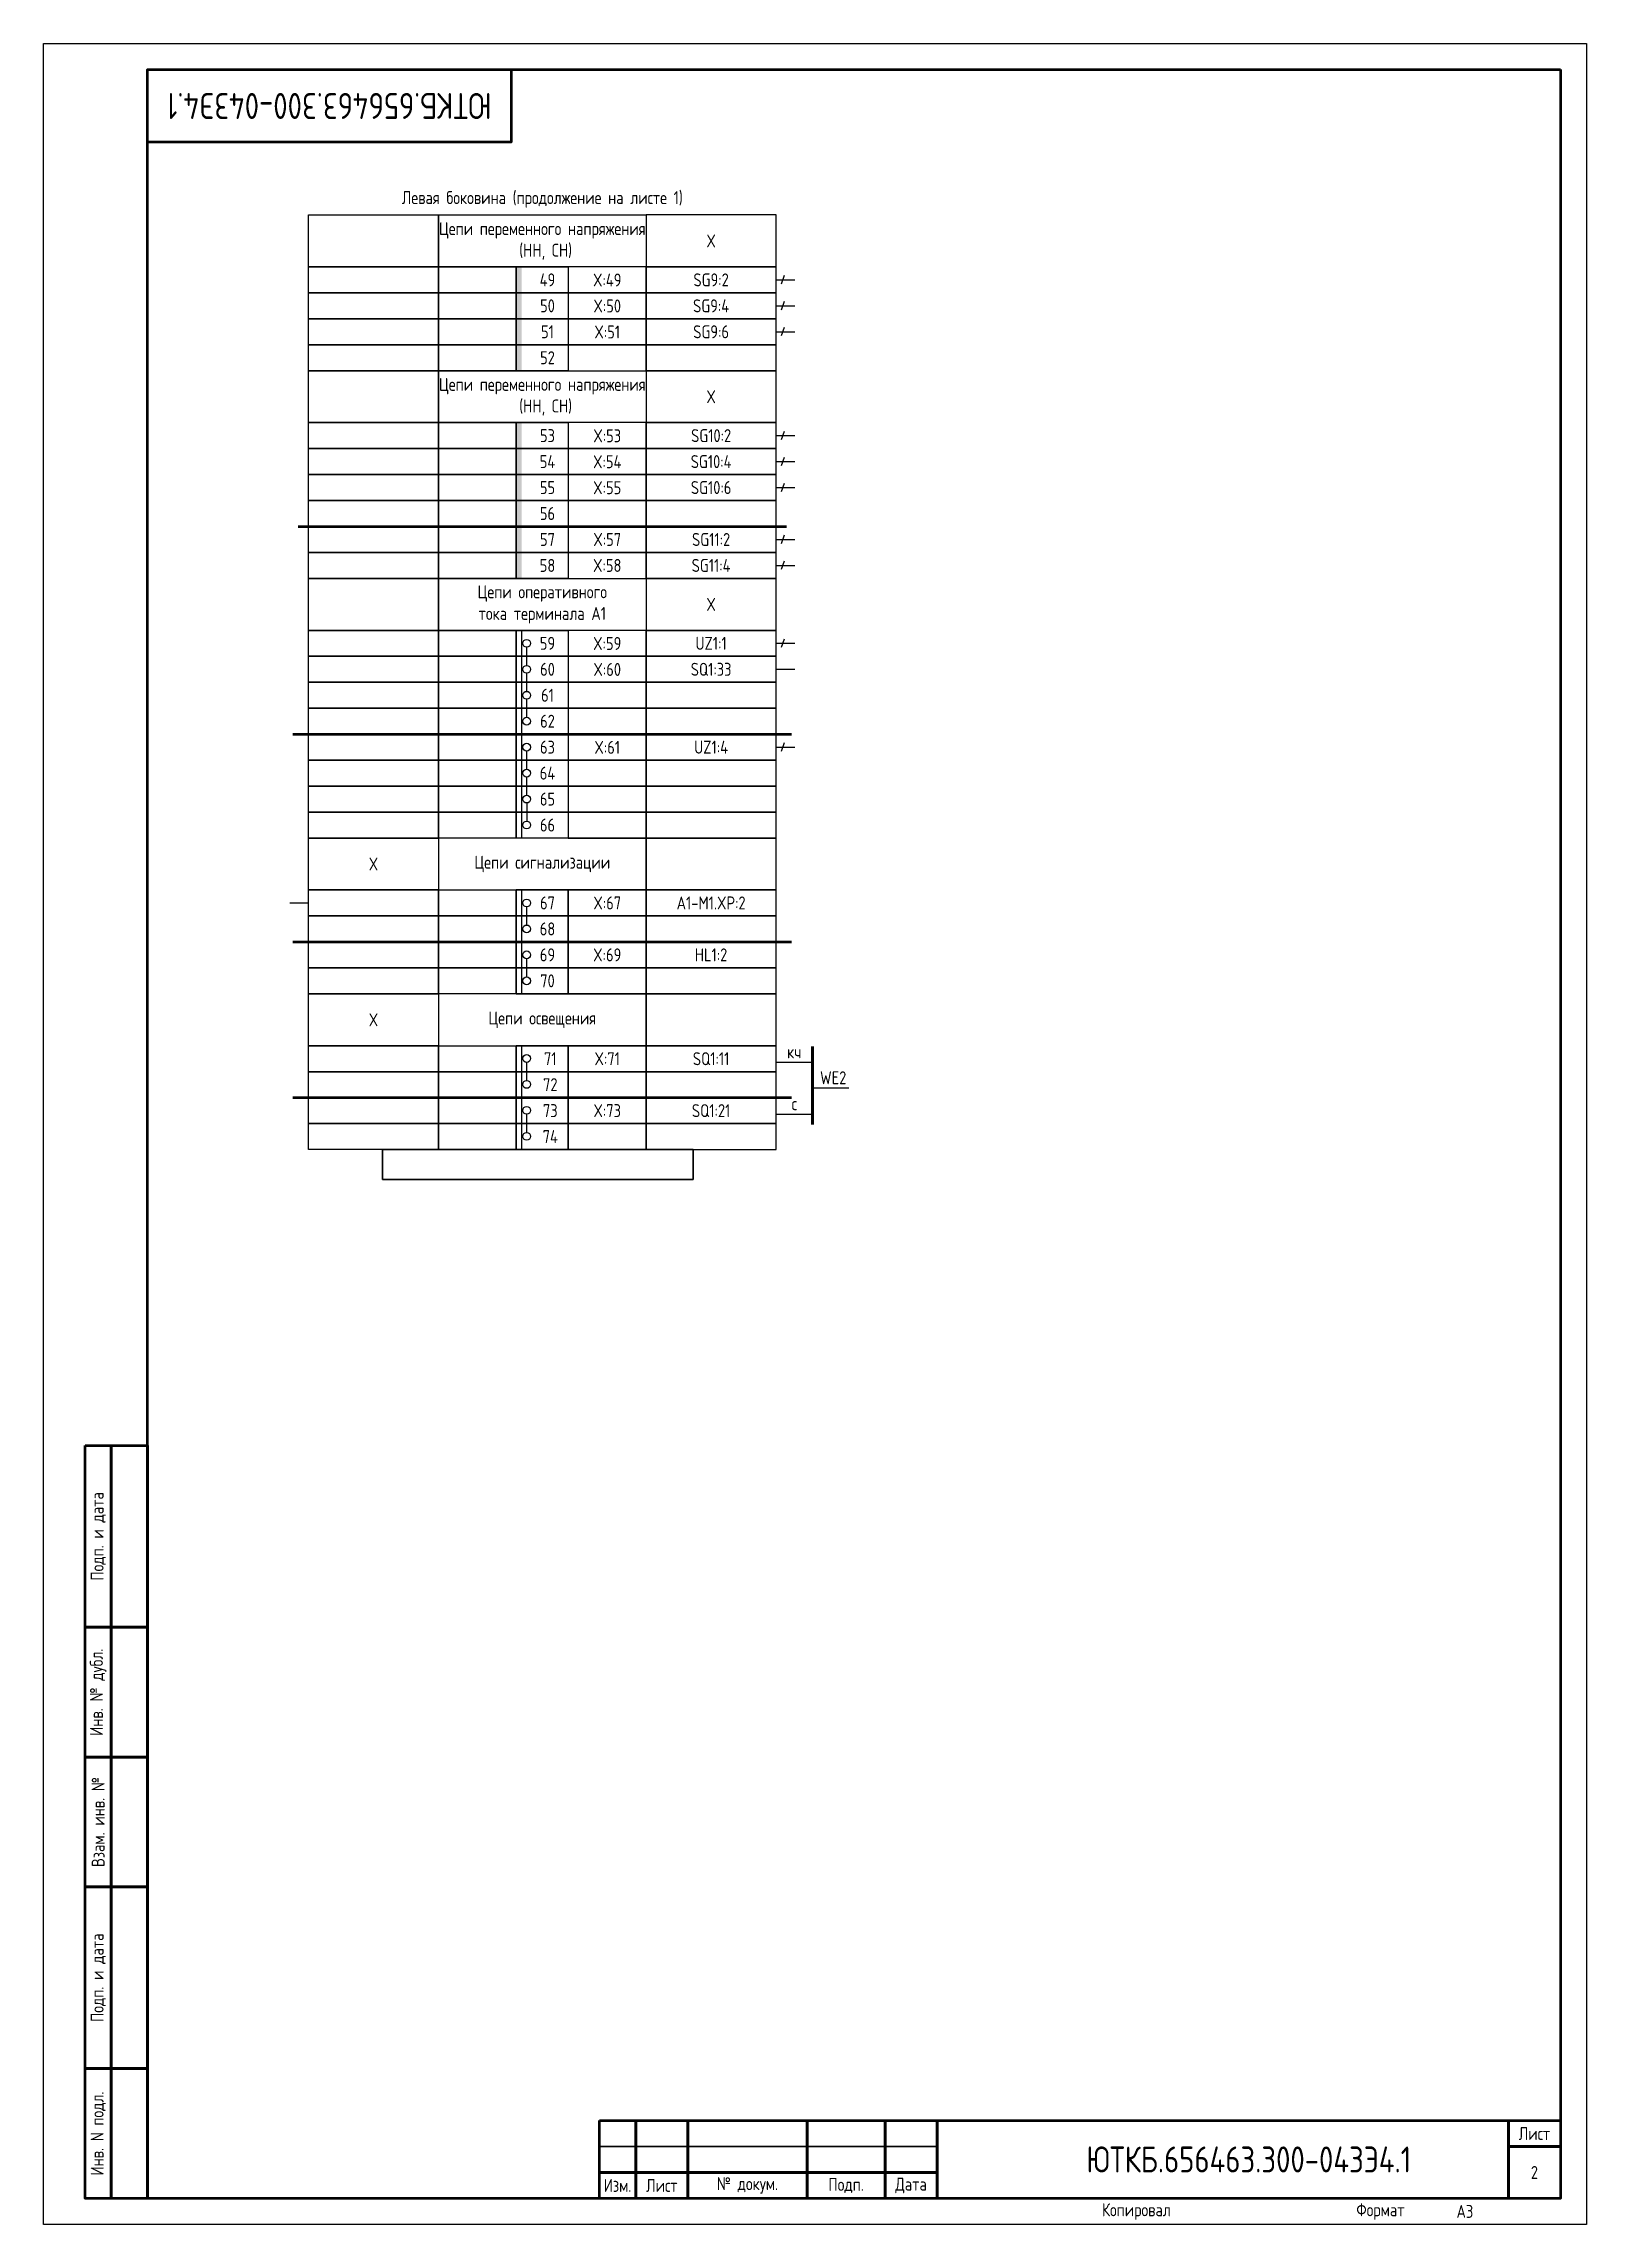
# Model space of a CAD drawing. Header units: millimetres. Extents: x -1117 to 4405, y -90 to 586.
# Drawn here: x 1557 to 1854, y 0 to 420 of the extents above; entities that cross this region are included whole.
import ezdxf

# ---------------------------------------------------------------- set-up
doc = ezdxf.new("R2010")
doc.units = ezdxf.units.MM
doc.styles.add('Gost_type_A', font='GOST_A.TTF')

msp = doc.modelspace()

# ---------------------------------------------------------------- texts
at = {"insert": (1612, 408), "char_height": 5, "width": 70, "attachment_point": 5, "rotation": 180, "style": 'Gost_type_A'}
msp.add_mtext('ЮТКБ.656463.300-043Э4.1', dxfattribs=at)
at = {"style": 'Gost_type_A'}
for s, insert, char_height, width, attachment_point in [('Левая боковина (продолжение на листе 1)', (1653, 390), 2.5, 90, 5), ('Цепи переменного напряжения  (НН, СН)', (1653, 382), 2.5, 40, 5), ('X', (1685.5, 382), 2.5, 25, 5), ('SG9:2', (1685.5, 374.5), 2.5, 25, 5), ('SG9:4', (1685.5, 369.5), 2.5, 25, 5), ('SG9:6', (1685.5, 364.5), 2.5, 25, 5), ('Цепи переменного напряжения  (НН, СН)', (1653, 352), 2.5, 40, 5), ('X', (1685.5, 352), 2.5, 25, 5), ('SG10:2', (1685.5, 344.5), 2.5, 25, 5), ('SG10:4', (1685.5, 339.5), 2.5, 25, 5), ('SG10:6', (1685.5, 334.5), 2.5, 25, 5), ('SG11:2', (1685.5, 324.5), 2.5, 25, 5), ('SG11:4', (1685.5, 319.5), 2.5, 25, 5), ('Цепи оперативного \\Pтока терминала А1', (1653, 312), 2.5, 40, 5), ('X', (1685.5, 312), 2.5, 25, 5), ('SQ1:33', (1685.5, 299.5), 2.5, 25, 5), ('UZ1:4', (1685.5, 284.5), 2.5, 25, 5), ('X', (1620.5, 262), 2.5, 25, 5), ('Цепи сигнализации', (1653, 262), 2.5, 40, 5), ('A1-М1.XР:2', (1685.5, 254.5), 2.5, 25, 5), ('HL1:2', (1685.5, 244.5), 2.5, 25, 5), ('X', (1620.5, 232), 2.5, 25, 5), ('Цепи освещения', (1653, 232), 2.5, 40, 5), ('SQ1:11', (1685.5, 224.5), 2.5, 25, 5), ('кч', (1701.5, 225.83), 2.5, 7, 5), ('WE2', (1709, 220.83), 2.5, 7, 5), ('SQ1:21', (1685.5, 214.5), 2.5, 25, 5), ('с', (1701.5, 215.83), 2.5, 7, 5), ('ЮТКБ.656463.300-043Э4.1', (1789, 12.5), 5, 120, 5), ('2', (1844, 10), 2.5, 10, 5), ('A3', (1829, 2.5), 2.5, 20, 4), ('A3', (1829, 2.5), 2.5, 20, 4)]:
    msp.add_mtext(s, dxfattribs=dict(at, insert=insert, char_height=char_height, width=width, attachment_point=attachment_point))
at = {"ltscale": 10, "char_height": 2.5, "attachment_point": 5, "style": 'Gost_type_A'}
for s, insert, width in [('49', (1654, 374.5), 8), ('X:49', (1665.5, 374.47), 15), ('50', (1654, 369.5), 8), ('X:50', (1665.5, 369.47), 15), ('51', (1654, 364.5), 8), ('X:51', (1665.5, 364.47), 15), ('52', (1654, 359.5), 8), ('53', (1654, 344.5), 8), ('X:53', (1665.5, 344.47), 15), ('54', (1654, 339.5), 8), ('X:54', (1665.5, 339.47), 15), ('55', (1654, 334.5), 8), ('X:55', (1665.5, 334.47), 15), ('56', (1654, 329.5), 8), ('57', (1654, 324.5), 8), ('X:57', (1665.5, 324.5), 15), ('58', (1654, 319.5), 8), ('X:58', (1665.5, 319.5), 15), ('59', (1654, 304.5), 8), ('X:59', (1665.5, 304.47), 15), ('60', (1654, 299.5), 8), ('X:60', (1665.5, 299.47), 15), ('61', (1654, 294.5), 8), ('62', (1654, 289.5), 8), ('63', (1654, 284.5), 8), ('X:61', (1665.5, 284.47), 15), ('64', (1654, 279.5), 8), ('65', (1654, 274.5), 8), ('66', (1654, 269.5), 8), ('67', (1654, 254.5), 8), ('X:67', (1665.5, 254.5), 15), ('68', (1654, 249.5), 8), ('69', (1654, 244.5), 8), ('X:69', (1665.5, 244.5), 15), ('70', (1654, 239.5), 8), ('71', (1654.54, 224.5), 6.9161), ('X:71', (1665.5, 224.5), 15), ('72', (1654.54, 219.5), 6.9161), ('73', (1654.54, 214.5), 6.9161), ('X:73', (1665.5, 214.5), 15), ('74', (1654.54, 209.5), 6.9161)]:
    msp.add_mtext(s, dxfattribs=dict(at, insert=insert, width=width))
at = {"color": 0, "insert": (1685.5, 304.5), "char_height": 2.5, "width": 25, "attachment_point": 5, "style": 'Gost_type_A'}
msp.add_mtext('UZ1:1', dxfattribs=at)

# ---------------------------------------------------------------- blocks, each defined once
blk = doc.blocks.new('Штамп левый нижний')
at = {"lineweight": 50}
for points in [[(-12, 145), (-7, 145), (-7, 110), (-12, 110)], [(-7, 145), (0, 145), (0, 110), (-7, 110)], [(-12, 110), (-7, 110), (-7, 85), (-12, 85)], [(-7, 110), (0, 110), (0, 85), (-7, 85)], [(-12, 85), (-7, 85), (-7, 60), (-12, 60)], [(-7, 85), (0, 85), (0, 60), (-7, 60)], [(-12, 60), (-7, 60), (-7, 25), (-12, 25)], [(-7, 60), (0, 60), (0, 25), (-7, 25)], [(-12, 25), (-7, 25), (-7, 0), (-12, 0)], [(-7, 25), (0, 25), (0, 0), (-7, 0)]]:
    blk.add_lwpolyline(points, close=True, dxfattribs=at)
at = {"char_height": 2.5, "attachment_point": 5, "rotation": 90, "style": 'Gost_type_A'}
for s, insert, width in [('Подп. и дата', (-9.5, 127.5), 35), ('Инв. № дубл.', (-9.5, 97.5), 25), ('Взам. инв. №', (-9.5, 72.5), 25), ('Подп. и дата', (-9.5, 42.5), 35), ('Инв. N подл.', (-9.5, 12.5), 25)]:
    blk.add_mtext(s, dxfattribs=dict(at, insert=insert, width=width))
blk = doc.blocks.new('Штамп угловой верхний')
at = {"lineweight": 50}
blk.add_lwpolyline([(0, 0), (70, 0), (70, -14), (0, -14)], close=True, dxfattribs=at)
blk = doc.blocks.new('Штамп малый нижний')
at = {"lineweight": 50}
for points in [[(-185, 15), (-178, 15), (-178, 5), (-185, 5)], [(-178, 15), (-168, 15), (-168, 5), (-178, 5)], [(-168, 15), (-145, 15), (-145, 5), (-168, 5)], [(-145, 15), (-130, 15), (-130, 5), (-145, 5)], [(-130, 15), (-120, 15), (-120, 5), (-130, 5)], [(-120, 15), (-10, 15), (-10, 0), (-120, 0)], [(-10, 15), (0, 15), (0, 10), (-10, 10)], [(-10, 10), (0, 10), (0, 0), (-10, 0)], [(-185, 5), (-178, 5), (-178, 0), (-185, 0)], [(-178, 5), (-168, 5), (-168, 0), (-178, 0)], [(-168, 5), (-145, 5), (-145, 0), (-168, 0)], [(-145, 5), (-130, 5), (-130, 0), (-145, 0)], [(-130, 5), (-120, 5), (-120, 0), (-130, 0)]]:
    blk.add_lwpolyline(points, close=True, dxfattribs=at)
for points in [[(-185, 15), (-178, 15), (-178, 10), (-185, 10)], [(-178, 15), (-168, 15), (-168, 10), (-178, 10)], [(-168, 15), (-145, 15), (-145, 10), (-168, 10)], [(-145, 15), (-130, 15), (-130, 10), (-145, 10)], [(-130, 15), (-120, 15), (-120, 10), (-130, 10)], [(-185, 10), (-178, 10), (-178, 5), (-185, 5)], [(-178, 10), (-168, 10), (-168, 5), (-178, 5)], [(-168, 10), (-145, 10), (-145, 5), (-168, 5)], [(-145, 10), (-130, 10), (-130, 5), (-145, 5)], [(-130, 10), (-120, 10), (-120, 5), (-130, 5)]]:
    blk.add_lwpolyline(points, close=True)
at = {"char_height": 2.5, "style": 'Gost_type_A'}
for s, insert, width, attachment_point in [('Лист', (-5, 12.5), 10, 5), ('Изм.', (-181.5, 2.5), 7, 5), ('Лист', (-173, 2.5), 10, 5), ('№ докум.', (-156.5, 2.5), 23, 5), ('Подп.', (-137.5, 2.5), 15, 5), ('Дата', (-125, 2.5), 10, 5), ('Копировал', (-75, -2.53), 13.1202, 6), ('Формат', (-30, -2.53), 13.1202, 6)]:
    blk.add_mtext(s, dxfattribs=dict(at, insert=insert, width=width, attachment_point=attachment_point))

# ---------------------------------------------------------------- hatches: boundary and pattern name
h = msp.add_hatch(color=7)
h.dxf.hatch_style = 1
h.paths.add_polyline_path([(1649, 377), (1648, 377), (1648, 357), (1649, 357)])
h = msp.add_hatch(color=7)
h.dxf.hatch_style = 1
h.paths.add_polyline_path([(1649, 347), (1648, 347), (1648, 317), (1649, 317)])

# ---------------------------------------------------------------- linework, layer by layer
for p, q in [((1698, 374.5), (1701.62, 374.5)), ((1699.54, 375.31), (1698.96, 373.69)), ((1699.54, 370.31), (1698.96, 368.69)), ((1698, 369.5), (1701.62, 369.5)), ((1698, 364.5), (1701.62, 364.5)), ((1699.54, 365.31), (1698.96, 363.69)), ((1698, 344.5), (1701.62, 344.5)), ((1699.54, 345.31), (1698.96, 343.69)), ((1699.54, 340.31), (1698.96, 338.69)), ((1698, 339.5), (1701.62, 339.5)), ((1698, 334.5), (1701.62, 334.5)), ((1699.54, 335.31), (1698.96, 333.69)), ((1698, 324.5), (1701.62, 324.5)), ((1699.54, 325.31), (1698.96, 323.69)), ((1698, 319.5), (1701.62, 319.5)), ((1699.54, 320.31), (1698.96, 318.69)), ((1698, 304.5), (1701.62, 304.5)), ((1699.54, 305.31), (1698.96, 303.69)), ((1698, 299.5), (1701.62, 299.5)), ((1698, 284.5), (1701.62, 284.5)), ((1699.54, 285.31), (1698.96, 283.69)), ((1650, 273.75), (1650, 270.25)), ((1604.38, 254.5), (1608, 254.5)), ((1698, 223.83), (1705, 223.83)), ((1712, 218.83), (1705, 218.83)), ((1698, 213.83), (1705, 213.83))]:
    msp.add_line(p, q)
at = {"lineweight": 50}
for p, q in [((1606, 327), (1700, 327)), ((1605, 287), (1701, 287)), ((1605, 247), (1701, 247)), ((1605, 217), (1701, 217))]:
    msp.add_line(p, q, dxfattribs=at)
at = {"lineweight": -2}
for p, q in [((1650, 300.25), (1650, 303.75)), ((1650, 295.25), (1650, 298.75)), ((1650, 290.25), (1650, 293.75)), ((1650, 280.25), (1650, 283.75)), ((1650, 275.25), (1650, 278.75)), ((1650, 250.25), (1650, 253.75)), ((1650, 240.25), (1650, 243.75)), ((1650, 220.25), (1650, 223.75)), ((1650, 210.25), (1650, 213.75))]:
    msp.add_line(p, q, dxfattribs=at)
at = {"linetype": 'ByBlock', "lineweight": 60}
msp.add_line((1705, 211.83), (1705, 226.83), dxfattribs=at)
for points in [[(1854, 420), (1854, 0), (1557, 0), (1557, 420)], [(1608, 387), (1633, 387), (1633, 377), (1608, 377)], [(1633, 387), (1673, 387), (1673, 377), (1633, 377)], [(1698, 387), (1673, 387), (1673, 377), (1698, 377)], [(1608, 377), (1633, 377), (1633, 372), (1608, 372)], [(1633, 377), (1648, 377), (1648, 372), (1633, 372)], [(1648, 377), (1658, 377), (1658, 372), (1648, 372)], [(1673, 377), (1658, 377), (1658, 372), (1673, 372)], [(1698, 377), (1673, 377), (1673, 372), (1698, 372)], [(1608, 372), (1633, 372), (1633, 367), (1608, 367)], [(1633, 372), (1648, 372), (1648, 367), (1633, 367)], [(1648, 372), (1658, 372), (1658, 367), (1648, 367)], [(1673, 372), (1658, 372), (1658, 367), (1673, 367)], [(1698, 372), (1673, 372), (1673, 367), (1698, 367)], [(1608, 367), (1633, 367), (1633, 362), (1608, 362)], [(1633, 367), (1648, 367), (1648, 362), (1633, 362)], [(1648, 367), (1658, 367), (1658, 362), (1648, 362)], [(1673, 367), (1658, 367), (1658, 362), (1673, 362)], [(1698, 367), (1673, 367), (1673, 362), (1698, 362)], [(1608, 362), (1633, 362), (1633, 357), (1608, 357)], [(1633, 362), (1648, 362), (1648, 357), (1633, 357)], [(1648, 362), (1658, 362), (1658, 357), (1648, 357)], [(1673, 362), (1658, 362), (1658, 357), (1673, 357)], [(1698, 362), (1673, 362), (1673, 357), (1698, 357)], [(1608, 357), (1633, 357), (1633, 347), (1608, 347)], [(1633, 357), (1673, 357), (1673, 347), (1633, 347)], [(1698, 357), (1673, 357), (1673, 347), (1698, 347)], [(1608, 347), (1633, 347), (1633, 342), (1608, 342)], [(1633, 347), (1648, 347), (1648, 342), (1633, 342)], [(1648, 347), (1658, 347), (1658, 342), (1648, 342)], [(1673, 347), (1658, 347), (1658, 342), (1673, 342)], [(1698, 347), (1673, 347), (1673, 342), (1698, 342)], [(1608, 342), (1633, 342), (1633, 337), (1608, 337)], [(1633, 342), (1648, 342), (1648, 337), (1633, 337)], [(1648, 342), (1658, 342), (1658, 337), (1648, 337)], [(1673, 342), (1658, 342), (1658, 337), (1673, 337)], [(1698, 342), (1673, 342), (1673, 337), (1698, 337)], [(1608, 337), (1633, 337), (1633, 332), (1608, 332)], [(1633, 337), (1648, 337), (1648, 332), (1633, 332)], [(1648, 337), (1658, 337), (1658, 332), (1648, 332)], [(1673, 337), (1658, 337), (1658, 332), (1673, 332)], [(1698, 337), (1673, 337), (1673, 332), (1698, 332)], [(1608, 332), (1633, 332), (1633, 327), (1608, 327)], [(1633, 332), (1648, 332), (1648, 327), (1633, 327)], [(1648, 332), (1658, 332), (1658, 327), (1648, 327)], [(1673, 332), (1658, 332), (1658, 327), (1673, 327)], [(1698, 332), (1673, 332), (1673, 327), (1698, 327)], [(1608, 327), (1633, 327), (1633, 322), (1608, 322)], [(1633, 327), (1648, 327), (1648, 322), (1633, 322)], [(1648, 327), (1658, 327), (1658, 322), (1648, 322)], [(1673, 327), (1658, 327), (1658, 322), (1673, 322)], [(1698, 327), (1673, 327), (1673, 322), (1698, 322)], [(1608, 322), (1633, 322), (1633, 317), (1608, 317)], [(1633, 322), (1648, 322), (1648, 317), (1633, 317)], [(1648, 322), (1658, 322), (1658, 317), (1648, 317)], [(1673, 322), (1658, 322), (1658, 317), (1673, 317)], [(1698, 322), (1673, 322), (1673, 317), (1698, 317)], [(1608, 317), (1633, 317), (1633, 307), (1608, 307)], [(1633, 317), (1673, 317), (1673, 307), (1633, 307)], [(1698, 317), (1673, 317), (1673, 307), (1698, 307)], [(1608, 307), (1633, 307), (1633, 302), (1608, 302)], [(1633, 307), (1648, 307), (1648, 302), (1633, 302)], [(1648, 307), (1658, 307), (1658, 302), (1648, 302)], [(1648, 307), (1649, 307), (1649, 267), (1648, 267)], [(1673, 307), (1658, 307), (1658, 302), (1673, 302)], [(1698, 307), (1673, 307), (1673, 302), (1698, 302)], [(1608, 302), (1633, 302), (1633, 297), (1608, 297)], [(1633, 302), (1648, 302), (1648, 297), (1633, 297)], [(1648, 302), (1658, 302), (1658, 297), (1648, 297)], [(1673, 302), (1658, 302), (1658, 297), (1673, 297)], [(1698, 302), (1673, 302), (1673, 297), (1698, 297)], [(1608, 297), (1633, 297), (1633, 292), (1608, 292)], [(1633, 297), (1648, 297), (1648, 292), (1633, 292)], [(1648, 297), (1658, 297), (1658, 292), (1648, 292)], [(1673, 297), (1658, 297), (1658, 292), (1673, 292)], [(1698, 297), (1673, 297), (1673, 292), (1698, 292)], [(1608, 292), (1633, 292), (1633, 287), (1608, 287)], [(1633, 292), (1648, 292), (1648, 287), (1633, 287)], [(1648, 292), (1658, 292), (1658, 287), (1648, 287)], [(1673, 292), (1658, 292), (1658, 287), (1673, 287)], [(1698, 292), (1673, 292), (1673, 287), (1698, 287)], [(1608, 287), (1633, 287), (1633, 282), (1608, 282)], [(1633, 287), (1648, 287), (1648, 282), (1633, 282)], [(1648, 287), (1658, 287), (1658, 282), (1648, 282)], [(1673, 287), (1658, 287), (1658, 282), (1673, 282)], [(1698, 287), (1673, 287), (1673, 282), (1698, 282)], [(1608, 282), (1633, 282), (1633, 277), (1608, 277)], [(1633, 282), (1648, 282), (1648, 277), (1633, 277)], [(1648, 282), (1658, 282), (1658, 277), (1648, 277)], [(1673, 282), (1658, 282), (1658, 277), (1673, 277)], [(1698, 282), (1673, 282), (1673, 277), (1698, 277)], [(1608, 277), (1633, 277), (1633, 272), (1608, 272)], [(1633, 277), (1648, 277), (1648, 272), (1633, 272)], [(1648, 277), (1658, 277), (1658, 272), (1648, 272)], [(1673, 277), (1658, 277), (1658, 272), (1673, 272)], [(1698, 277), (1673, 277), (1673, 272), (1698, 272)], [(1608, 272), (1633, 272), (1633, 267), (1608, 267)], [(1633, 272), (1648, 272), (1648, 267), (1633, 267)], [(1648, 272), (1658, 272), (1658, 267), (1648, 267)], [(1673, 272), (1658, 272), (1658, 267), (1673, 267)], [(1698, 272), (1673, 272), (1673, 267), (1698, 267)], [(1608, 267), (1633, 267), (1633, 257), (1608, 257)], [(1673, 267), (1633, 267), (1633, 257), (1673, 257)], [(1698, 267), (1673, 267), (1673, 257), (1698, 257)], [(1608, 257), (1633, 257), (1633, 252), (1608, 252)], [(1633, 257), (1648, 257), (1648, 252), (1633, 252)], [(1658, 257), (1648, 257), (1648, 252), (1658, 252)], [(1648, 257), (1649, 257), (1649, 237), (1648, 237)], [(1673, 257), (1658, 257), (1658, 252), (1673, 252)], [(1698, 257), (1673, 257), (1673, 252), (1698, 252)], [(1608, 252), (1633, 252), (1633, 247), (1608, 247)], [(1608, 252), (1633, 252), (1633, 247), (1608, 247)], [(1633, 252), (1648, 252), (1648, 247), (1633, 247)], [(1633, 252), (1648, 252), (1648, 247), (1633, 247)], [(1658, 252), (1648, 252), (1648, 247), (1658, 247)], [(1658, 252), (1648, 252), (1648, 247), (1658, 247)], [(1673, 252), (1658, 252), (1658, 247), (1673, 247)], [(1673, 252), (1658, 252), (1658, 247), (1673, 247)], [(1698, 252), (1673, 252), (1673, 247), (1698, 247)], [(1698, 252), (1673, 252), (1673, 247), (1698, 247)], [(1608, 247), (1633, 247), (1633, 242), (1608, 242)], [(1608, 247), (1633, 247), (1633, 242), (1608, 242)], [(1633, 247), (1648, 247), (1648, 242), (1633, 242)], [(1633, 247), (1648, 247), (1648, 242), (1633, 242)], [(1658, 247), (1648, 247), (1648, 242), (1658, 242)], [(1658, 247), (1648, 247), (1648, 242), (1658, 242)], [(1673, 247), (1658, 247), (1658, 242), (1673, 242)], [(1673, 247), (1658, 247), (1658, 242), (1673, 242)], [(1698, 247), (1673, 247), (1673, 242), (1698, 242)], [(1698, 247), (1673, 247), (1673, 242), (1698, 242)], [(1608, 242), (1633, 242), (1633, 237), (1608, 237)], [(1608, 242), (1633, 242), (1633, 237), (1608, 237)], [(1633, 242), (1648, 242), (1648, 237), (1633, 237)], [(1633, 242), (1648, 242), (1648, 237), (1633, 237)], [(1658, 242), (1648, 242), (1648, 237), (1658, 237)], [(1658, 242), (1648, 242), (1648, 237), (1658, 237)], [(1673, 242), (1658, 242), (1658, 237), (1673, 237)], [(1673, 242), (1658, 242), (1658, 237), (1673, 237)], [(1698, 242), (1673, 242), (1673, 237), (1698, 237)], [(1698, 242), (1673, 242), (1673, 237), (1698, 237)], [(1608, 237), (1633, 237), (1633, 227), (1608, 227)], [(1673, 237), (1633, 237), (1633, 227), (1673, 227)], [(1698, 237), (1673, 237), (1673, 227), (1698, 227)], [(1608, 227), (1633, 227), (1633, 222), (1608, 222)], [(1633, 227), (1648, 227), (1648, 222), (1633, 222)], [(1658, 227), (1648, 227), (1648, 222), (1658, 222)], [(1648, 227), (1649, 227), (1649, 207), (1648, 207)], [(1673, 227), (1658, 227), (1658, 222), (1673, 222)], [(1698, 227), (1673, 227), (1673, 222), (1698, 222)], [(1608, 222), (1633, 222), (1633, 217), (1608, 217)], [(1633, 222), (1648, 222), (1648, 217), (1633, 217)], [(1658, 222), (1648, 222), (1648, 217), (1658, 217)], [(1673, 222), (1658, 222), (1658, 217), (1673, 217)], [(1698, 222), (1673, 222), (1673, 217), (1698, 217)], [(1608, 217), (1633, 217), (1633, 212), (1608, 212)], [(1633, 217), (1648, 217), (1648, 212), (1633, 212)], [(1658, 217), (1648, 217), (1648, 212), (1658, 212)], [(1673, 217), (1658, 217), (1658, 212), (1673, 212)], [(1698, 217), (1673, 217), (1673, 212), (1698, 212)], [(1608, 212), (1633, 212), (1633, 207), (1608, 207)], [(1633, 212), (1648, 212), (1648, 207), (1633, 207)], [(1658, 212), (1648, 212), (1648, 207), (1658, 207)], [(1673, 212), (1658, 212), (1658, 207), (1673, 207)], [(1698, 212), (1673, 212), (1673, 207), (1698, 207)], [(1622.22, 207.01), (1682.06, 207.01), (1682.06, 201.23), (1622.22, 201.23)], [(1622.22, 201.23), (1682.06, 201.23), (1682.06, 207), (1622.22, 207)]]:
    msp.add_lwpolyline(points, close=True)
at = {"lineweight": 50}
msp.add_lwpolyline([(1849, 415), (1849, 5), (1577, 5), (1577, 415)], close=True, dxfattribs=at)
at = {"lineweight": -2}
for centre in [(1650, 304.5), (1650, 299.5), (1650, 299.5), (1650, 294.5), (1650, 294.5), (1650, 289.5), (1650, 284.5), (1650, 284.5), (1650, 279.5), (1650, 279.5), (1650, 274.5), (1650, 269.5), (1650, 269.5), (1650, 254.5), (1650, 254.5), (1650, 249.5), (1650, 244.5), (1650, 244.5), (1650, 239.5), (1650, 239.5), (1650, 224.55), (1650, 219.55), (1650, 214.55), (1650, 209.55)]:
    msp.add_circle(centre, 0.75, dxfattribs=at)

# ---------------------------------------------------------------- block references
for name, p in [('Штамп угловой верхний', (1577, 415)), ('Штамп малый нижний', (1849, 5))]:
    msp.add_blockref(name, p)
at = {"color": 1}
msp.add_blockref('Штамп левый нижний', (1577, 5), dxfattribs=at)

msp.set_redraw_order([(e.dxf.handle, doc.entitydb.next_handle()) for e in msp.query("TEXT MTEXT ATTDEF DIMENSION ARC_DIMENSION")])  # texts and dimensions are drawn at this point

doc.saveas('drawing.dxf')
